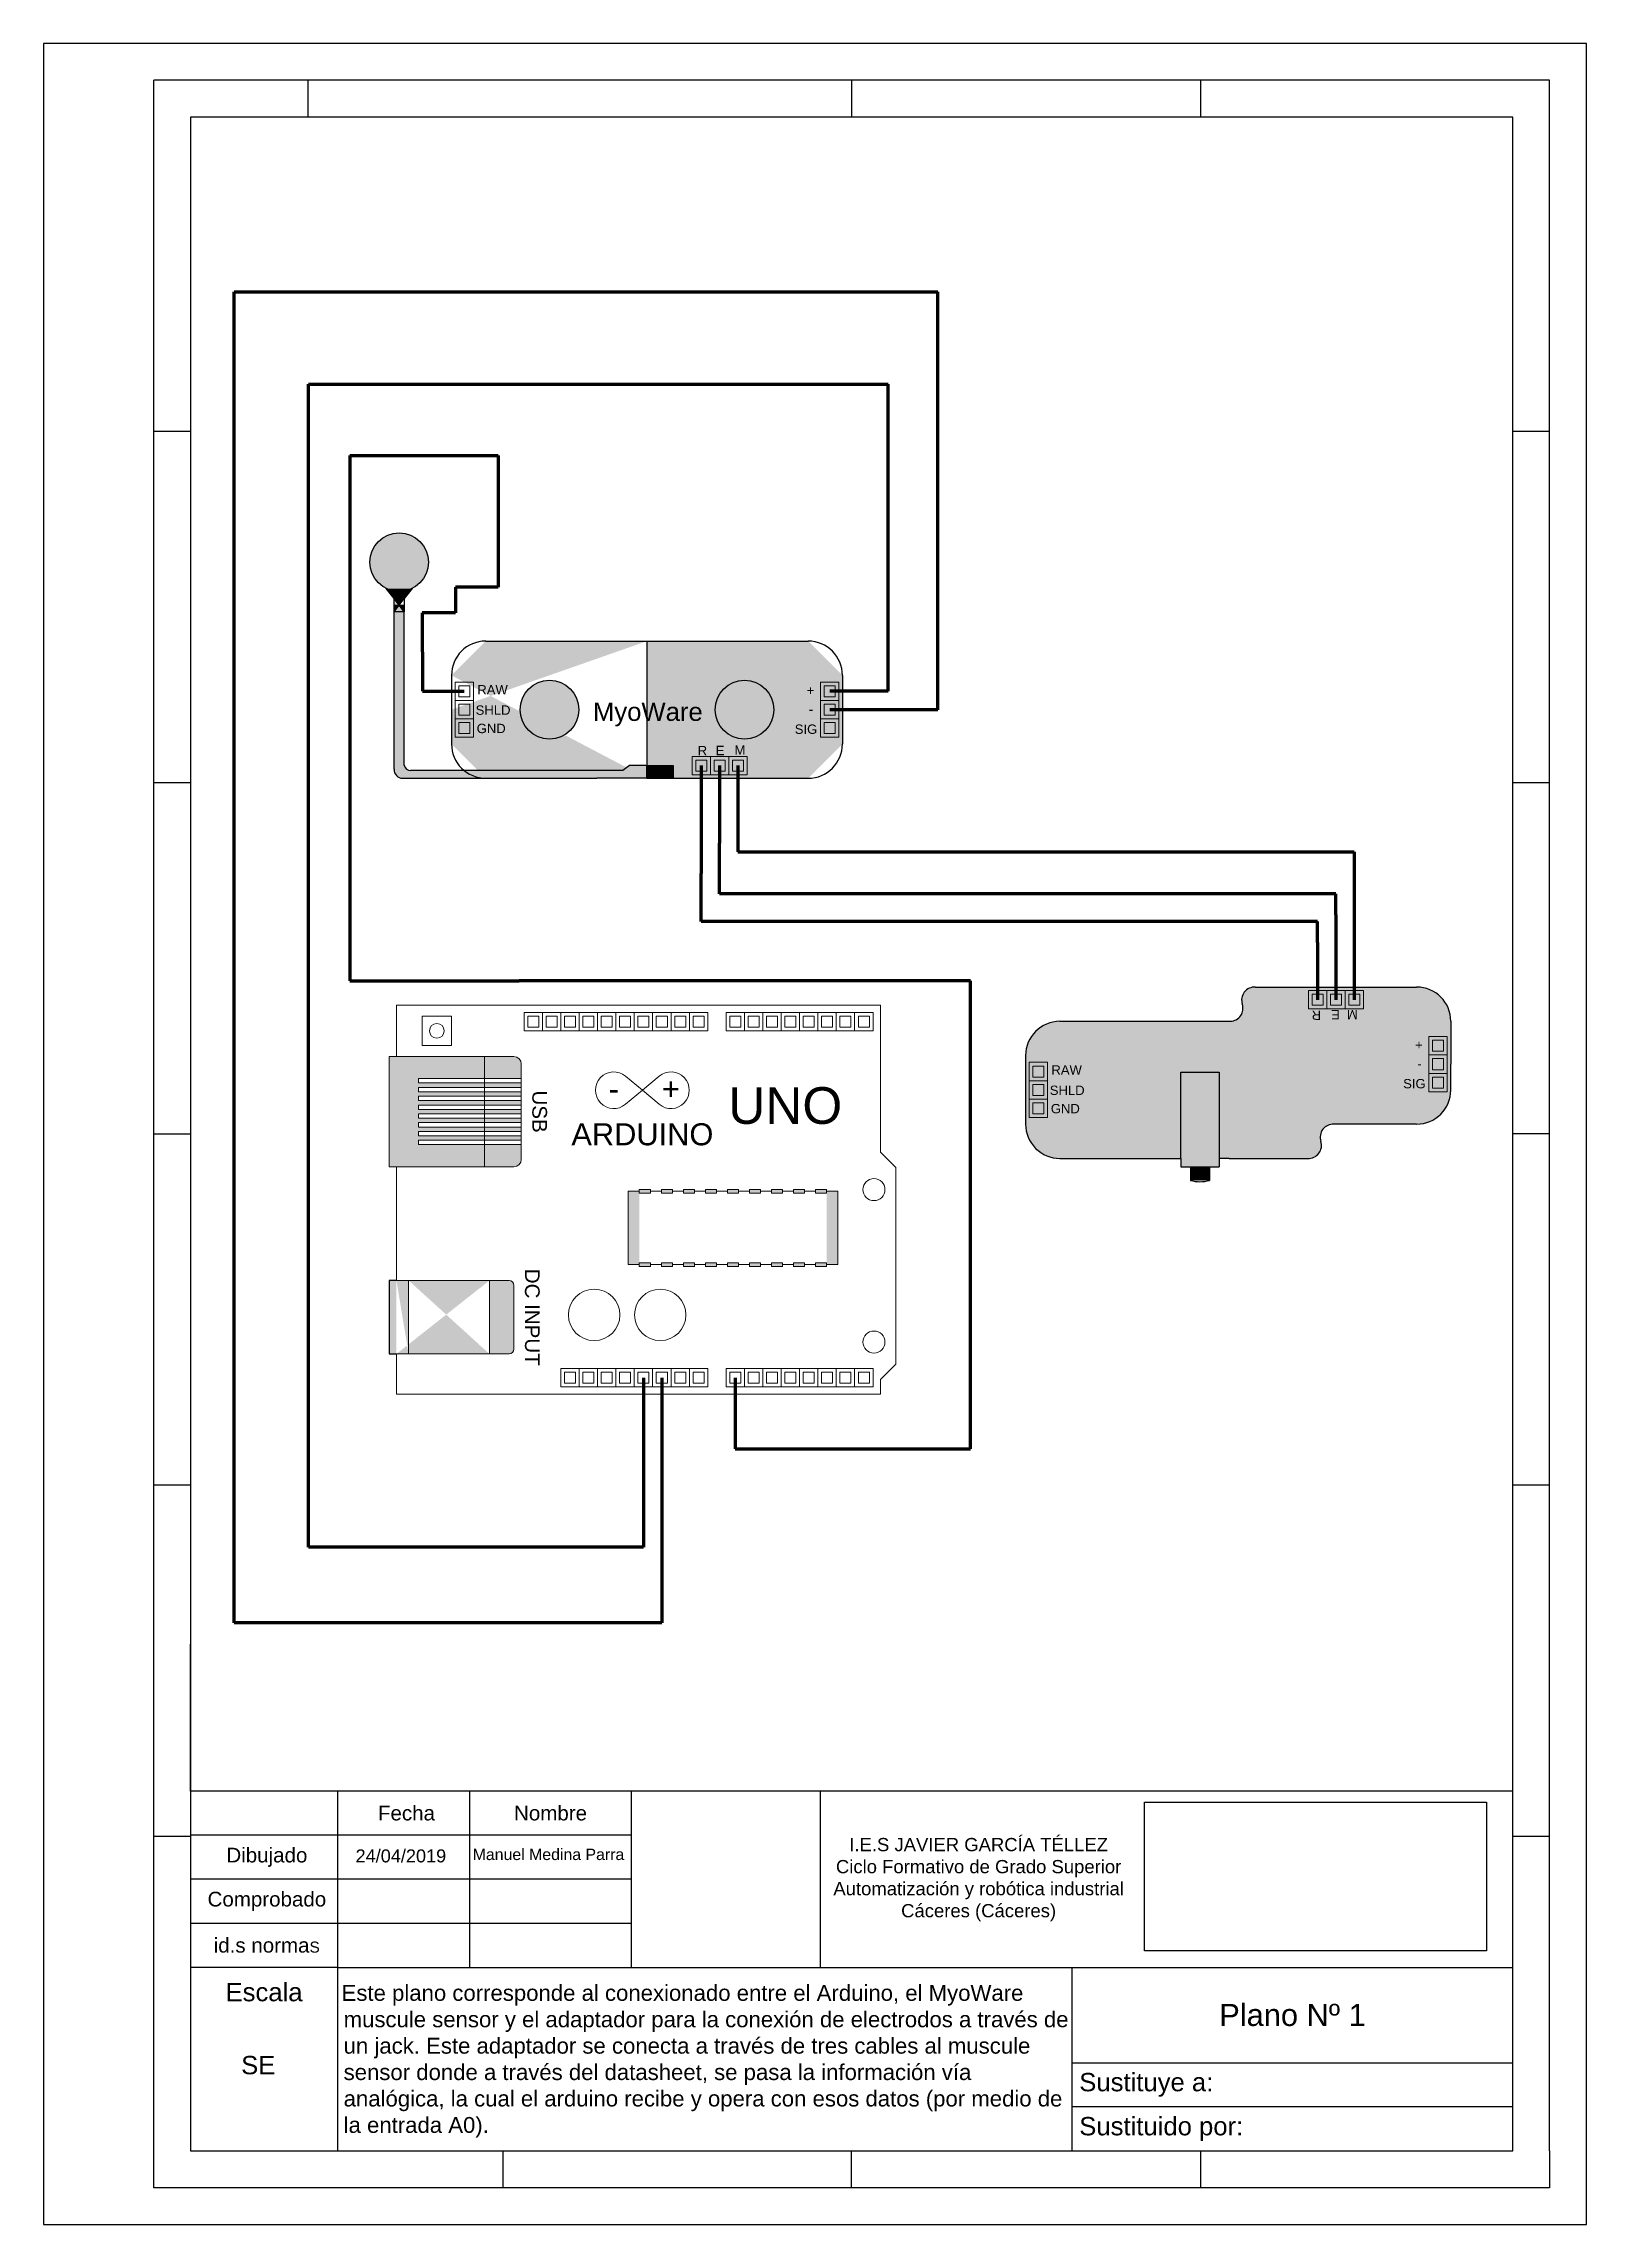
# Model space of a CAD drawing. Header units: millimetres. Extents: x 597 to 807, y 259 to 556.
import ezdxf
from ezdxf.enums import TextEntityAlignment as Align

# ---------------------------------------------------------------- set-up
doc = ezdxf.new("R2010")
doc.units = ezdxf.units.MM
doc.linetypes.add('JIS_02_4.0', pattern=[5.5, 4, -1.5])
doc.styles.get("Standard").update_dxf_attribs({"font": 'arial.ttf'})
picture_1 = doc.add_image_def('image1.jpg', size_in_pixel=(1600, 696))

msp = doc.modelspace()

# ---------------------------------------------------------------- texts
at = {"lineweight": 5}
for s, height, p in [('RAW', 1.273324303994741, (655.71736475121, 467.0686379663854)), ('+', 1.273324303994741, (700.5657645156462, 466.9838130348122)), ('SHLD', 1.273324303994741, (655.494872077019, 464.2977548546161)), ('-', 1.273324303994741, (700.8504717498436, 464.4127108182234)), ('GND', 1.273324303994741, (655.6339351079951, 461.7977548546161)), ('SIG', 1.273324303994741, (698.9284424387515, 461.6994041684608)), ('R', 1.273324303994741, (685.7206681753769, 458.7842219171194)), ('E', 1.273324303994741, (688.1730901585252, 458.7970949607785)), ('M', 1.273324303994741, (690.7275354855474, 458.8529361366614)), ('+', 1.273324303994741, (783.3821024758786, 418.707488535662)), ('RAW', 1.273324303994741, (733.8660936438187, 415.2916066665185)), ('-', 1.273324303994741, (783.666809710076, 416.1363863190732)), ('SHLD', 1.273324303994741, (733.6436009696276, 412.5207235547492)), ('SIG', 1.273324303994741, (781.744780398984, 413.4230796693105)), ('GND', 1.273324303994741, (733.7826640006037, 410.0207235547492)), ('24/04/2019', 1.764505668297218, (639.1459560376222, 308.0062238611249)), ('Manuel Medina Parra', 1.544925438293373, (655.0898931631363, 308.3231531620489))]:
    msp.add_text(s, height=height).set_placement(p)
for s, p in [('R', (770.5714426060185, 424.0221748917757)), ('E', (773.1258879330408, 424.0780160676587)), ('M', (775.578309916189, 424.0908891113177))]:
    msp.add_text(s, height=1.273324303994741, rotation=180).set_placement(p)
for s, p in [('USB', (664.2063865830482, 410.2525450194102)), ('DC INPUT', (663.2063865830482, 382.2525450194102))]:
    msp.add_text(s, height=2, rotation=270, dxfattribs=at).set_placement(p, align=Align.MIDDLE_CENTER)
for s, height, p in [('-', 3, (674.2975522631, 413.3672488391043)), ('+', 3, (682.0761713974039, 413.3672488391043)), ('UNO', 5, (697.6361127706791, 411.0814942756037)), ('ARDUINO', 3, (678.1868618302519, 407.167248839104))]:
    msp.add_text(s, height=height, dxfattribs=at).set_placement(p, align=Align.MIDDLE_CENTER)
for s, width, gutter_width, heights, insert, char_height, attachment_point in [('MyoWare', 16.41344358567585, 12.5, [0], (671.4610820877788, 465.9617776151932), 2.5, 1), (' Fecha', 18, 12.5, [0], (645.6855353638873, 314.7043999811571), 2, 5), ('Nombre', 22, 12.5, [0], (665.6855353638873, 314.7043999811571), 2, 5), (' Dibujado', 20, 12.5, [0], (626.6855353638873, 309.9983972526442), 2, 2), ('\\pxqc,t5;I.E.S JAVIER GARCÍA TÉLLEZ\\PCiclo Formativo de Grado Superior\\PAutomatización y robótica industrial\\P\\pq*;Cáceres (Cáceres)', 46.81255370381655, 12.5, [18.66368632162358], (723.957965299707, 305.6578967334444), 1.8, 5), ('\\pxqc; Comprobado', 20, 12.5, [0], (626.6855353638873, 303.9990793808842), 2, 2), ('\\pxqc;{\\H0.8x; id.s norma\\H0.75x;S}', 20.04149963320015, 12.5, [0], (626.6647855472872, 297.7207710589198), 2.5, 2), ('\\pxqc;Escala', 20, 12.5, [0], (616.6855353638873, 291.5904180378299), 2.5, 1), (' \\P {\\H1.50001x;Este plano corresponde al conexionado entre el Arduino, el MyoWare     \\P muscule sensor y el adaptador para la conexión de electrodos a través de          \\P un jack. Este adaptador se conecta a través de tres cables al muscule \\P sensor donde a través del datasheet, se pasa la información vía  \\P analógica, la cual el arduino recibe y opera con esos datos (por medio de \\P la entrada A0).}', 100, 7.191631294556373, [24.99999999999999], (636.6855353638873, 293.7043999811571), 1.438326258911275, 1), ('Plano Nº 1', 59.99999999999932, 12.5, [0], (766.6855353638864, 287.2043999811571), 3, 5), ('SE', 20.00000000000023, 12.5, [0], (623.5713913321149, 281.6496385497628), 2.5, 1), ('\\pxql; Sustituye a:', 59.99999999999932, 12.5, [0], (766.6855353638864, 277.7043999811571), 2.5, 5), ('\\pxql; Sustituido por:', 59.99999999999932, 12.5, [0], (766.6855353638864, 271.7043999811571), 2.5, 5)]:
    msp.add_mtext_dynamic_manual_height_columns(s, width=width, gutter_width=gutter_width, heights=heights, dxfattribs=dict(insert=insert, char_height=char_height, attachment_point=attachment_point))

# ---------------------------------------------------------------- blocks, each defined once
blk = doc.blocks.new('PSERIE')
at = {"color": 0, "lineweight": 5}
blk.add_line((13, 0), (13, 15), dxfattribs=at)
blk.add_lwpolyline([(0, 0), (17, 0, 0.414213562373095), (18, 1), (18, 14, 0.414213562373095), (17, 15), (0, 15)], format="xyb", close=True, dxfattribs=at)
for points in [[(18, 12), (4, 12), (4.000000000000014, 11.39999999999998), (18, 11.39999999999998)], [(18, 10.19999999999993), (4.000000000000044, 10.19999999999993), (4.000000000000227, 10.79999999999995), (18, 10.79999999999996)], [(18, 8.999999999999886), (4.000000000000075, 8.999999999999886), (4.000000000000227, 9.599999999999909), (18, 9.599999999999909)], [(18, 7.799999999999843), (4.000000000000106, 7.799999999999841), (4.000000000000227, 8.399999999999864), (18, 8.399999999999865)], [(18, 6.599999999999795), (4.000000000000137, 6.599999999999739), (4.000000000000227, 7.199999999999761), (18, 7.199999999999818)], [(18, 5.399999999999752), (4.000000000000167, 5.399999999999751), (4.000000000000227, 5.999999999999773), (18, 5.999999999999774)], [(18, 4.199999999999704), (4.000000000000197, 4.199999999999704), (4.000000000000227, 4.799999999999784), (18, 4.799999999999727)], [(18, 3.000000000000002), (4.000000000000227, 2.999999999999943), (4.000000000000227, 3.599999999999682), (18, 3.599999999999683)]]:
    blk.add_lwpolyline(points, dxfattribs=at)
blk = doc.blocks.new('I2C')
at = {"lineweight": 5}
for points in [[(-1.25, 0), (1.25, 0), (1.25, 2.5), (-1.25, 2.5)], [(-0.75, 0.5), (0.75, 0.5), (0.75, 2), (-0.75, 2)]]:
    blk.add_lwpolyline(points, close=True, dxfattribs=at)
blk = doc.blocks.new('CHIP')
at = {"lineweight": 5}
for points in [[(1.5, -5), (0, -5), (0, 5), (1.5, 5)], [(3, 5), (4.5, 5)], [(6, 5), (7.5, 5)], [(9, 5), (10.5, 5)], [(12, 5), (13.5, 5)], [(15, 5), (16.5, 5)], [(18, 5), (19.5, 5)], [(21, 5), (22.5, 5)], [(24, 5), (25.5, 5)], [(27, 5), (28.5, 5), (28.5, -5), (27, -5)], [(4.5, -5), (3, -5)], [(7.5, -5), (6, -5)], [(10.5, -5), (9, -5)], [(13.5, -5), (12, -5)], [(16.5, -5), (15, -5)], [(19.5, -5), (18, -5)], [(22.5, -5), (21, -5)], [(25.5, -5), (24, -5)]]:
    blk.add_lwpolyline(points, dxfattribs=at)
for points in [[(1.5, 4.75), (1.5, 5.25), (3, 5.25), (3, 4.75)], [(4.5, 4.75), (4.5, 5.25), (6, 5.25), (6, 4.75)], [(7.5, 4.75), (7.5, 5.25), (9, 5.25), (9, 4.75)], [(10.5, 4.75), (10.5, 5.25), (12, 5.25), (12, 4.75)], [(13.5, 4.75), (13.5, 5.25), (15, 5.25), (15, 4.75)], [(16.5, 4.75), (16.5, 5.25), (18, 5.25), (18, 4.75)], [(19.5, 4.75), (19.5, 5.25), (21, 5.25), (21, 4.75)], [(22.5, 4.75), (22.5, 5.25), (24, 5.25), (24, 4.75)], [(25.5, 4.75), (25.5, 5.25), (27, 5.25), (27, 4.75)], [(1.5, -4.75), (1.5, -5.25), (3, -5.25), (3, -4.75)], [(4.5, -4.75), (4.5, -5.25), (6, -5.25), (6, -4.75)], [(7.5, -4.75), (7.5, -5.25), (9, -5.25), (9, -4.75)], [(10.5, -4.75), (10.5, -5.25), (12, -5.25), (12, -4.75)], [(13.5, -4.75), (13.5, -5.25), (15, -5.25), (15, -4.75)], [(16.5, -4.75), (16.5, -5.25), (18, -5.25), (18, -4.75)], [(19.5, -4.75), (19.5, -5.25), (21, -5.25), (21, -4.75)], [(22.5, -4.75), (22.5, -5.25), (24, -5.25), (24, -4.75)], [(25.5, -4.75), (25.5, -5.25), (27, -5.25), (27, -4.75)]]:
    blk.add_lwpolyline(points, close=True, dxfattribs=at)

# ---------------------------------------------------------------- hatches: boundary and pattern name
at = {"true_color": 0x000000}
h = msp.add_hatch(color=18, dxfattribs=at)
h.dxf.hatch_style = 1
edge = h.paths.add_edge_path()
edge.add_arc((645.0833758275276, 485.0801451985532), 4.000000000000034, 0, 360)
h.paths.add_polyline_path([(644.3898592539003, 478.3341958834131), (645.7768924011543, 478.3341958834131), (644.3898592539003, 480.1192632093295)], flags=0)
edge = h.paths.add_edge_path(flags=17)
edge.add_line((644.3898592539003, 478.3341958834131), (644.3898592539003, 480.1192632093295))
edge.add_line((644.3898592539003, 480.1192632093295), (645.7768924011543, 480.1192632093295))
edge.add_line((644.3898592539003, 478.3341958834131), (645.7768924011543, 480.1192632093295))
edge = h.paths.add_edge_path(flags=17)
edge.add_line((643.3279374877393, 481.4859225795157), (646.8388141673158, 481.4859225795157))
edge.add_line((646.8388141673158, 481.4859225795157), (645.7768924011543, 480.1192632093295))
edge.add_line((644.3898592539003, 480.1192632093295), (645.7768924011543, 480.1192632093295))
edge.add_line((644.3898592539003, 480.1192632093295), (643.3279374877393, 481.4859225795157))
edge = h.paths.add_edge_path()
edge.add_line((643.3279374877393, 481.4859225795157), (646.8388141673158, 481.4859225795157))
edge.add_line((644.3898592539003, 480.1192632093295), (643.3279374877393, 481.4859225795157))
edge.add_line((645.7768924011543, 478.3341958834131), (644.3898592539003, 480.1192632093295))
edge.add_line((645.7768924011543, 480.1192632093295), (645.7768924011543, 478.3341958834131))
edge.add_line((646.8388141673158, 481.4859225795157), (645.7768924011543, 480.1192632093295))
h.paths.add_polyline_path([(644.3898592539003, 478.3341958834131), (645.7768924011543, 480.1192632093295), (645.7768924011543, 478.3341958834131)], flags=16)
edge = h.paths.add_edge_path(flags=0)
edge.add_line((644.3898592539003, 479.2267295463713), (645.7768924011543, 479.2267295463713))
h = msp.add_hatch(color=18, dxfattribs=at)
h.dxf.hatch_style = 1
h.paths.add_polyline_path([(644.3898592539003, 480.1192632093295), (643.3279374877393, 481.4859225795157), (646.8388141673158, 481.4859225795157), (645.7768924011543, 480.1192632093295)])
h = msp.add_hatch(color=18, dxfattribs=at)
h.dxf.hatch_style = 1
edge = h.paths.add_edge_path()
edge.add_line((645.7768924011543, 478.3341958834131), (644.3898592539003, 478.3341958834131))
edge.add_line((644.3898592539003, 478.3341958834131), (644.3898592539008, 460.7154588138725))
edge.add_line((644.3898592539008, 460.7154588138725), (644.3898592539008, 456.8694077090182))
edge.add_arc((645.5274499986508, 456.7966397841035), 1.139915730849025, 176.3399646439208, 271.3670361044198)
edge.add_line((645.5546449880421, 455.6570484950929), (671.9818531091146, 455.6570484950929))
edge.add_line((671.9818531091146, 455.6570484950929), (675.5236683300536, 455.657048495093))
edge.add_line((675.5236683300536, 455.657048495093), (678.8130765762776, 455.6570484950931))
edge.add_line((678.813076576278, 455.6570484950931), (678.8130765762776, 457.4003812236802))
edge.add_line((678.8130765762776, 457.4003812236802), (676.4499785431253, 457.4003812236802))
edge.add_line((676.4499785431253, 457.4003812236802), (675.5236683300536, 456.6928382587972))
edge.add_line((675.5236683300536, 456.6928382587972), (671.981853109115, 456.6928382587972))
edge.add_line((671.981853109115, 456.6928382587972), (646.6363689705904, 456.6928382587972))
edge.add_arc((646.6076076802083, 457.531087225736), 0.8387422383537205, 187.9331537480286, 271.9651134770403, ccw=False)
edge.add_line((645.7768924011543, 457.4153259733876), (645.7768924011543, 461.2613770782419))
edge.add_line((645.7768924011543, 461.2613770782419), (645.7768924011543, 478.3341958834131))
h = msp.add_hatch(color=18, dxfattribs=at)
h.dxf.hatch_style = 1
h.paths.add_polyline_path([(644.3898592539003, 480.1192632093295), (645.7768924011543, 480.1192632093295), (644.3898592539003, 478.3341958834131)], flags=17)
edge = h.paths.add_edge_path(flags=17)
edge.add_line((645.7768924011543, 478.3341958834131), (644.3898592539003, 480.1192632093295))
edge.add_line((644.3898592539003, 479.2267295463713), (645.7768924011543, 479.2267295463713))
at = {"true_color": 0xcd2027}
h = msp.add_hatch(color=242, dxfattribs=at)
h.dxf.hatch_style = 1
edge = h.paths.add_edge_path()
edge.add_line((678.813076576278, 455.6570484950931), (696.0857590212436, 455.6570484950931))
edge.add_line((696.0857590212436, 455.6570484950931), (700.7533680888678, 455.6570484950931))
edge.add_arc((700.753368088866, 460.3246575627169), 4.667609067623744, 270.000000000013, 359.9999999999968)
edge.add_line((705.4209771564902, 460.3246575627164), (705.4209771564902, 464.9922666303406))
edge.add_line((705.4209771564902, 464.9922666303406), (705.4209771564902, 469.6598756979646))
edge.add_arc((700.7533680888664, 469.6598756979646), 4.667609067623403, 359.9999999999968, 449.999999999987)
edge.add_line((700.7533680888678, 474.3274847655881), (696.0857590212436, 474.3274847655881))
edge.add_line((696.0857590212427, 474.3274847655881), (661.5403941313125, 474.3274847655881))
edge.add_line((661.540394131313, 474.3274847655872), (656.8727850636888, 474.3274847655872))
edge.add_arc((656.8727850636888, 469.6598756979635), 4.667609067623744, 90, 179.9999999999902)
edge.add_line((652.205175996065, 469.6598756979641), (652.205175996065, 464.9922666303402))
edge.add_line((652.205175996065, 464.9922666303402), (652.205175996065, 460.324657562716))
edge.add_arc((656.8727850636883, 460.324657562716), 4.667609067622948, 179.9999999999968, 270.000000000013)
edge.add_line((656.8727850636883, 455.6570484950931), (671.9818531091146, 455.6570484950929))
edge.add_line((671.9818531091146, 455.6570484950929), (675.5236683300536, 455.657048495093))
edge.add_line((675.5236683300536, 455.657048495093), (678.8130765762776, 455.6570484950931))
edge = h.paths.add_edge_path(flags=16)
edge.add_arc((656.8727850636888, 469.6598756979635), 4.667609067623744, 90, 179.9999999999902)
edge = h.paths.add_edge_path(flags=17)
edge.add_arc((656.8727850636883, 460.324657562716), 4.667609067622948, 179.9999999999968, 270.000000000013)
edge = h.paths.add_edge_path(flags=17)
edge.add_arc((700.753368088866, 460.3246575627169), 4.667609067623744, 270.000000000013, 359.9999999999968)
edge = h.paths.add_edge_path(flags=17)
edge.add_line((696.0857590212436, 455.6570484950931), (700.7533680888678, 455.6570484950931))
edge = h.paths.add_edge_path(flags=17)
edge.add_line((678.813076576278, 455.6570484950931), (696.0857590212436, 455.6570484950931))
edge = h.paths.add_edge_path(flags=17)
edge.add_line((656.8727850636883, 455.6570484950931), (671.9818531091146, 455.6570484950929))
edge = h.paths.add_edge_path(flags=17)
edge.add_line((675.5236683300536, 455.657048495093), (671.9818531091146, 455.6570484950929))
edge = h.paths.add_edge_path(flags=17)
edge.add_line((678.8130765762776, 455.6570484950931), (675.5236683300536, 455.657048495093))
edge = h.paths.add_edge_path(flags=17)
edge.add_line((705.4209771564902, 464.9922666303406), (705.4209771564902, 460.3246575627164))
edge = h.paths.add_edge_path(flags=16)
edge.add_line((656.8727850636888, 474.3274847655872), (661.540394131313, 474.3274847655872))
edge = h.paths.add_edge_path(flags=16)
edge.add_line((661.5403941313125, 474.3274847655881), (696.0857590212427, 474.3274847655881))
edge = h.paths.add_edge_path(flags=16)
edge.add_line((696.0857590212436, 474.3274847655881), (700.7533680888678, 474.3274847655881))
edge = h.paths.add_edge_path(flags=17)
edge.add_arc((700.7533680888664, 469.6598756979646), 4.667609067623403, 359.9999999999968, 449.999999999987)
edge = h.paths.add_edge_path(flags=17)
edge.add_line((705.4209771564902, 469.6598756979646), (705.4209771564902, 464.9922666303406))
edge = h.paths.add_edge_path(flags=16)
edge.add_line((652.205175996065, 464.9922666303402), (652.205175996065, 460.324657562716))
edge = h.paths.add_edge_path(flags=0)
edge.add_line((652.205175996065, 469.6598756979641), (652.205175996065, 464.9922666303402))
h.paths.add_polyline_path([(652.205175996065, 469.6598756979641), (652.205175996065, 464.9922666303402)], flags=16)
edge = h.paths.add_edge_path(flags=17)
edge.add_line((652.205175996065, 469.6598756979641), (652.205175996065, 464.9922666303402))
edge.add_line((652.205175996065, 469.6598756979641), (652.205175996065, 464.9922666303402))
edge.add_line((652.205175996065, 469.6598756979641), (652.205175996065, 464.9922666303402))
edge.add_line((678.8130765762776, 474.3274847655881), (678.8130765762776, 455.6570484950931))
h = msp.add_hatch(color=8)
h.dxf.hatch_style = 1
edge = h.paths.add_edge_path()
edge.add_arc((665.540394131313, 464.9922666303406), 4, 0, 360)
edge = h.paths.add_edge_path()
edge.add_arc((692.0857590212431, 464.9922666303406), 4, 0, 360)
at = {"true_color": 0xffffff}
h = msp.add_hatch(color=7, dxfattribs=at)
h.dxf.hatch_style = 1
h.paths.add_polyline_path([(678.8130765762776, 457.4003812236802), (682.3892616739831, 457.4003812236802), (682.3892616739831, 455.6570484950932), (678.813076576278, 455.6570484950931)])
at = {"true_color": 0xcd2027}
h = msp.add_hatch(dxfattribs=at)
h.set_pattern_fill('AR-CONC', color=242)
h.set_pattern_definition([(49.99999999999999, (0, 0), (182.184668996004, -15.93908553890309), [19.05, -209.55]), (355, (0, 0), (-35.24342142496934, 191.0568452390351), [15.24, -167.64058417]), (100.4514447, (15.182007, -1.3282535), (146.9412470903533, 175.1177519121951), [16.1900088, -178.0902446]), (46.18420000000001, (0, 50.8), (271.0790408921299, -42.04232793272715), [28.575, -314.325]), (96.63555760999996, (22.5899, 47.2965), (237.404134051503, 247.4261245977215), [24.28502314, -267.13560816]), (351.1841511700001, (0, 50.8), (237.404134064977, 247.4261245855326), [22.85996707, -251.45973192]), (21, (25.4, 38.1), (151.6143912691325, -102.2651981870876), [19.05, -209.55]), (326.0000000000001, (25.4, 38.1), (61.80202834764707, 184.1879661223193), [15.24, -167.64]), (71.45144499999999, (38.0345326, 29.5779001), (213.4164192787161, 81.92276888590524), [16.1900088, -178.0899376]), (37.50000000000001, (0, 0), (3.088603250591817, 84.55503887315311), [0, -165.608, 0, -170.18, 0, -168.275]), (7.499999999999999, (0, 0), (66.81966251030575, 100.1805748181195), [0, -97.02799999999999, 0, -161.798, 0, -64.135]), (327.5, (-56.642, 0), (135.5905951668714, -5.728743992673444), [0, -63.5, 0, -198.12, 0, -262.89]), (317.5, (-82.042, 0), (148.129181386018, 25.42649103333303), [0, -82.55, 0, -131.572, 0, -186.69])])
h.paths.add_polyline_path([(756.6998511729316, 407.3193954156145), (756.6998511729316, 403.8800171952304), (756.6998511729316, 402.7551433439293), (751.4774757196928, 402.7551433439293), (751.4774757196928, 403.880017195229), (751.4774757196928, 415.6095679949909), (756.6998511729316, 415.6095679949909)], flags=16)
edge = h.paths.add_edge_path()
edge.add_line((756.6998511729316, 403.8800171952304), (756.6998511729316, 402.7551433439291))
edge.add_line((756.6998511729316, 402.7551433439293), (751.4774757196928, 402.7551433439293))
edge.add_line((751.4774757196928, 402.7551433439293), (751.4774757196928, 403.880017195229))
edge.add_line((751.4774757196928, 403.880017195229), (735.0215139562974, 403.8800171952258))
edge.add_arc((735.0215139562965, 408.5476262628488), 4.667609067622948, 179.9999999999967, 270.000000000013, ccw=False)
edge.add_line((730.3539048886737, 408.5476262628491), (730.3539048886737, 413.2152353304733))
edge.add_line((730.3539048886737, 413.2152353304733), (730.3539048886737, 417.8828443980972))
edge.add_arc((735.0215139562974, 417.8828443980972), 4.667609067622948, 90, 180, ccw=False)
edge.add_line((735.0215139562974, 422.5504534657201), (758.253522572872, 422.5504534657201))
edge.add_arc((758.1636118803544, 424.326035179372), 1.777856674336875, 272.8988285257444, 378.2996346467715)
edge.add_arc((761.5395038439915, 425.4424808196925), 1.777856674336363, 87.10117147421641, 198.2996346468032, ccw=False)
edge.add_line((761.62941453651, 427.218062533344), (783.5697060491002, 427.218062533344))
edge.add_arc((783.5697060490988, 422.5504534657205), 4.667609067623403, -3.183231456205249e-12, 89.99999999998698, ccw=False)
edge.add_line((788.2373151167221, 422.5504534657203), (788.2373151167226, 421.3835511988146))
edge.add_line((788.2373151167226, 421.3835511988146), (788.2373151167226, 416.7159421311904))
edge.add_line((788.2373151167226, 416.7159421311904), (788.237315116724, 413.2152353304787))
edge.add_arc((783.5697060491007, 413.2152353304799), 4.667609067623403, 270, 359.999999999987, ccw=False)
edge.add_line((783.5697060491007, 408.5476262628563), (772.3221843651204, 408.5476262628563))
edge.add_arc((772.2322736726014, 406.7720445492049), 1.777856674336363, 87.10117147421644, 198.2996346468032)
edge.add_arc((768.8563817089657, 405.6555989088839), 1.777856674336363, -92.89882852579672, 18.299634646803213, ccw=False)
edge.add_line((768.7664710164463, 403.8800171952325), (758.0737011878364, 403.8800171952304))
edge.add_line((758.0737011878364, 403.8800171952304), (756.6998511729316, 403.8800171952304))
edge = h.paths.add_edge_path(flags=16)
edge.add_line((756.6998511729316, 407.3193954156145), (756.6998511729316, 403.8800171952304))
edge.add_line((756.6998511729316, 403.8800171952304), (758.0737011878364, 403.8800171952304))
edge.add_line((758.0737011878364, 403.8800171952304), (768.7664710164463, 403.8800171952325))
edge.add_arc((768.8563817089657, 405.6555989088839), 1.777856674336363, 267.1011714742033, 378.2996346468032)
edge.add_arc((772.2322736726014, 406.7720445492049), 1.777856674336363, 87.10117147421641, 198.2996346468032, ccw=False)
edge.add_line((772.3221843651204, 408.5476262628563), (783.5697060491007, 408.5476262628563))
edge.add_arc((783.5697060491007, 413.2152353304799), 4.667609067623403, 270, 359.999999999987)
edge.add_line((788.237315116724, 413.2152353304787), (788.2373151167226, 416.7159421311904))
edge.add_line((788.2373151167226, 416.7159421311904), (788.2373151167226, 421.3835511988146))
edge.add_line((788.2373151167226, 421.3835511988146), (788.2373151167221, 422.5504534657203))
edge.add_arc((783.5697060490988, 422.5504534657205), 4.667609067623403, 359.9999999999968, 449.999999999987)
edge.add_line((783.5697060491002, 427.218062533344), (761.62941453651, 427.218062533344))
edge.add_arc((761.5395038439915, 425.4424808196925), 1.777856674336363, 87.10117147421644, 198.2996346468032)
edge.add_arc((758.1636118803544, 424.326035179372), 1.777856674336875, -87.10117147425558, 18.299634646771494, ccw=False)
edge.add_line((758.253522572872, 422.5504534657201), (735.0215139562974, 422.5504534657201))
edge.add_arc((735.0215139562974, 417.8828443980972), 4.667609067622948, 90, 180)
edge.add_line((730.3539048886737, 417.8828443980972), (730.3539048886737, 413.2152353304733))
edge.add_line((730.3539048886737, 413.2152353304733), (730.3539048886737, 408.5476262628491))
edge.add_arc((735.0215139562965, 408.5476262628488), 4.667609067622948, 179.9999999999968, 270.000000000013)
edge.add_line((735.0215139562974, 403.8800171952258), (751.4774757196928, 403.880017195229))
edge.add_line((751.4774757196928, 403.880017195229), (751.4774757196928, 415.6095679949909))
edge.add_line((751.4774757196928, 415.6095679949909), (756.6998511729316, 415.6095679949909))
edge.add_line((756.6998511729316, 415.6095679949909), (756.6998511729316, 407.3193954156145))
h = msp.add_hatch(color=242, dxfattribs=at)
h.dxf.hatch_style = 1
edge = h.paths.add_edge_path()
edge.add_line((735.0215139562974, 422.5504534657201), (758.253522572872, 422.5504534657201))
edge.add_arc((758.1636118803544, 424.326035179372), 1.777856674336875, 272.8988285257444, 378.2996346467715)
edge.add_arc((761.5395038439915, 425.4424808196925), 1.777856674336363, 87.10117147421641, 198.2996346468032, ccw=False)
edge.add_line((761.62941453651, 427.218062533344), (783.5697060491002, 427.218062533344))
edge.add_arc((783.5697060490988, 422.5504534657205), 4.667609067623403, -3.183231456205249e-12, 89.99999999998698, ccw=False)
edge.add_line((788.2373151167221, 422.5504534657203), (788.2373151167226, 421.3835511988146))
edge.add_line((788.2373151167226, 421.3835511988146), (788.2373151167226, 416.7159421311904))
edge.add_line((788.2373151167226, 416.7159421311904), (788.237315116724, 413.2152353304787))
edge.add_arc((783.5697060491007, 413.2152353304799), 4.667609067623403, 270, 359.999999999987, ccw=False)
edge.add_line((783.5697060491007, 408.5476262628563), (772.3221843651204, 408.5476262628563))
edge.add_arc((772.2322736726014, 406.7720445492049), 1.777856674336363, 87.10117147421644, 198.2996346468032)
edge.add_arc((768.8563817089657, 405.6555989088839), 1.777856674336363, -92.89882852579672, 18.299634646803213, ccw=False)
edge.add_line((768.7664710164463, 403.8800171952325), (758.0737011878364, 403.8800171952304))
edge.add_line((758.0737011878364, 403.8800171952304), (756.6998511729316, 403.8800171952304))
edge.add_line((756.6998511729316, 403.8800171952304), (756.6998511729316, 407.3193954156145))
edge.add_line((756.6998511729316, 407.3193954156145), (756.6998511729316, 415.6095679949909))
edge.add_line((756.6998511729316, 415.6095679949909), (751.4774757196928, 415.6095679949909))
edge.add_line((751.4774757196928, 415.6095679949909), (751.4774757196928, 403.880017195229))
edge.add_line((751.4774757196928, 403.880017195229), (735.0215139562974, 403.8800171952258))
edge.add_arc((735.0215139562965, 408.5476262628488), 4.667609067622948, 179.9999999999967, 270.000000000013, ccw=False)
edge.add_line((730.3539048886737, 408.5476262628491), (730.3539048886737, 413.2152353304733))
edge.add_line((730.3539048886737, 413.2152353304733), (730.3539048886737, 417.8828443980972))
edge.add_arc((735.0215139562974, 417.8828443980972), 4.667609067622948, 90, 180, ccw=False)
at = {"true_color": 0x939598}
h = msp.add_hatch(color=252, dxfattribs=at)
h.dxf.hatch_style = 1
edge = h.paths.add_edge_path(flags=17)
edge.add_line((656.7063865830482, 402.7525450194102), (656.7063865830482, 417.7525450194102))
edge = h.paths.add_edge_path()
edge.add_line((643.7063865830482, 402.7525450194102), (660.7063865830482, 402.7525450194102))
edge.add_arc((660.7063865830482, 403.7525450194102), 1, 270, 360)
edge.add_line((661.7063865830482, 403.7525450194102), (661.7063865830482, 416.7525450194102))
edge.add_arc((660.7063865830482, 416.7525450194102), 1, 0, 90)
edge.add_line((660.7063865830482, 417.7525450194102), (643.7063865830482, 417.7525450194102))
edge.add_line((643.7063865830482, 417.7525450194102), (643.7063865830482, 402.7525450194102))
edge = h.paths.add_edge_path(flags=17)
edge.add_line((661.7063865830482, 414.7525450194102), (647.7063865830482, 414.7525450194102))
edge.add_line((647.7063865830482, 414.7525450194102), (647.7063865830482, 414.1525450194102))
edge.add_line((647.7063865830482, 414.1525450194102), (661.7063865830482, 414.1525450194102))
edge = h.paths.add_edge_path(flags=17)
edge.add_line((661.7063865830482, 412.9525450194101), (647.7063865830482, 412.9525450194101))
edge.add_line((647.7063865830482, 412.9525450194101), (647.7063865830485, 413.5525450194102))
edge.add_line((647.7063865830485, 413.5525450194102), (661.7063865830482, 413.5525450194102))
edge = h.paths.add_edge_path(flags=17)
edge.add_line((661.7063865830482, 411.7525450194101), (647.7063865830484, 411.7525450194101))
edge.add_line((647.7063865830484, 411.7525450194101), (647.7063865830485, 412.3525450194101))
edge.add_line((647.7063865830485, 412.3525450194101), (661.7063865830482, 412.3525450194101))
edge = h.paths.add_edge_path(flags=17)
edge.add_line((661.7063865830482, 410.55254501941), (647.7063865830484, 410.55254501941))
edge.add_line((647.7063865830484, 410.55254501941), (647.7063865830485, 411.1525450194101))
edge.add_line((647.7063865830485, 411.1525450194101), (661.7063865830482, 411.1525450194101))
edge = h.paths.add_edge_path(flags=17)
edge.add_line((661.7063865830482, 409.35254501941), (647.7063865830484, 409.3525450194099))
edge.add_line((647.7063865830484, 409.3525450194099), (647.7063865830485, 409.95254501941))
edge.add_line((647.7063865830485, 409.95254501941), (661.7063865830482, 409.95254501941))
edge = h.paths.add_edge_path(flags=17)
edge.add_line((661.7063865830482, 408.15254501941), (647.7063865830484, 408.15254501941))
edge.add_line((647.7063865830484, 408.15254501941), (647.7063865830485, 408.75254501941))
edge.add_line((647.7063865830485, 408.75254501941), (661.7063865830482, 408.75254501941))
edge = h.paths.add_edge_path(flags=17)
edge.add_line((661.7063865830482, 406.9525450194099), (647.7063865830485, 406.9525450194099))
edge.add_line((647.7063865830485, 406.9525450194099), (647.7063865830485, 407.55254501941))
edge.add_line((647.7063865830485, 407.55254501941), (661.7063865830482, 407.5525450194099))
edge = h.paths.add_edge_path(flags=17)
edge.add_line((661.7063865830482, 405.7525450194102), (647.7063865830485, 405.7525450194101))
edge.add_line((647.7063865830485, 405.7525450194101), (647.7063865830485, 406.3525450194099))
edge.add_line((647.7063865830485, 406.3525450194099), (661.7063865830482, 406.3525450194099))
at = {"true_color": 0x000000}
h = msp.add_hatch(color=18, dxfattribs=at)
h.dxf.hatch_style = 1
edge = h.paths.add_edge_path()
edge.add_line((756.6998511729316, 407.3193954156145), (756.6998511729316, 403.8800171952304))
edge.add_line((754.0886634463122, 402.7551433439291), (756.6998511729316, 402.7551433439291))
edge.add_line((754.0886634463122, 402.7551433439291), (751.4774757196928, 402.7551433439291))
edge.add_line((751.4774757196928, 403.880017195229), (751.4774757196928, 415.6095679949908))
edge.add_line((751.4774757196928, 415.6095679949909), (756.6998511729316, 415.6095679949909))
edge.add_line((756.6998511729316, 415.6095679949909), (756.6998511729316, 407.3193954156146))
edge = h.paths.add_edge_path()
edge.add_arc((754.0886634463118, 390.713838482581), 10.26173860820918, 82.69048642233452, 97.30951357766017)
edge.add_arc((754.0886634463122, 405.3479677747742), 4.643122905213068, 253.6688349711218, 286.3311650288782)
edge = h.paths.add_edge_path()
edge.add_line((755.3942573096219, 402.7551433439291), (755.3942573096219, 400.8921833346333))
edge.add_line((752.7830695830025, 402.7551433439291), (752.7830695830025, 400.8921833346334))
h = msp.add_hatch(color=18, dxfattribs=at)
h.dxf.hatch_style = 1
h.paths.add_polyline_path([(751.4774757196928, 415.6095679949909), (756.6998511729316, 415.6095679949909), (756.6998511729316, 407.3193954156145), (756.6998511729316, 403.8800171952304), (756.6998511729316, 402.7551433439293), (751.4774757196928, 402.7551433439293), (751.4774757196928, 403.880017195229)])
h = msp.add_hatch(color=18, dxfattribs=at)
h.dxf.hatch_style = 1
edge = h.paths.add_edge_path()
edge.add_line((752.7830695830025, 402.7551433439291), (755.3942573096219, 402.7551433439291))
edge.add_line((755.3942573096219, 402.7551433439291), (755.3942573096219, 400.8921833346333))
edge.add_arc((754.0886634463118, 390.713838482581), 10.26173860820918, 82.69048642233452, 97.30951357766017)
edge.add_line((752.7830695830025, 400.8921833346334), (752.7830695830025, 402.7551433439291))
h = msp.add_hatch(color=18, dxfattribs=at)
h.dxf.hatch_style = 1
edge = h.paths.add_edge_path()
edge.add_line((701.7723513893693, 389.4104435317972), (700.2723513893693, 389.4104435317972))
edge = h.paths.add_edge_path()
edge.add_line((698.7723513893693, 389.4104435317972), (697.2723513893693, 389.4104435317972))
edge = h.paths.add_edge_path()
edge.add_line((695.7723513893693, 389.4104435317972), (694.2723513893693, 389.4104435317972))
edge = h.paths.add_edge_path()
edge.add_line((692.7723513893693, 389.4104435317972), (691.2723513893693, 389.4104435317972))
edge = h.paths.add_edge_path()
edge.add_line((689.7723513893693, 389.4104435317972), (688.2723513893693, 389.4104435317972))
edge = h.paths.add_edge_path()
edge.add_line((686.7723513893693, 389.4104435317972), (685.2723513893693, 389.4104435317972))
edge = h.paths.add_edge_path()
edge.add_line((683.7723513893693, 389.4104435317972), (682.2723513893693, 389.4104435317972))
edge = h.paths.add_edge_path()
edge.add_line((680.7723513893693, 389.4104435317972), (679.2723513893693, 389.4104435317972))
edge = h.paths.add_edge_path()
edge.add_line((677.7723513893693, 389.4104435317972), (676.2723513893693, 389.4104435317972))
edge.add_line((676.2723513893693, 389.4104435317972), (676.2723513893693, 399.4104435317972))
edge.add_line((676.2723513893693, 399.4104435317972), (677.7723513893693, 399.4104435317972))
edge = h.paths.add_edge_path()
edge.add_line((679.2723513893693, 399.4104435317972), (680.7723513893693, 399.4104435317972))
edge = h.paths.add_edge_path()
edge.add_line((682.2723513893693, 399.4104435317972), (683.7723513893693, 399.4104435317972))
edge = h.paths.add_edge_path()
edge.add_line((685.2723513893693, 399.4104435317972), (686.7723513893693, 399.4104435317972))
edge = h.paths.add_edge_path()
edge.add_line((688.2723513893693, 399.4104435317972), (689.7723513893693, 399.4104435317972))
edge = h.paths.add_edge_path()
edge.add_line((691.2723513893693, 399.4104435317972), (692.7723513893693, 399.4104435317972))
edge = h.paths.add_edge_path()
edge.add_line((694.2723513893693, 399.4104435317972), (695.7723513893693, 399.4104435317972))
edge = h.paths.add_edge_path()
edge.add_line((697.2723513893693, 399.4104435317972), (698.7723513893693, 399.4104435317972))
edge = h.paths.add_edge_path()
edge.add_line((700.2723513893693, 399.4104435317972), (701.7723513893693, 399.4104435317972))
edge = h.paths.add_edge_path()
edge.add_line((703.2723513893693, 399.4104435317972), (704.7723513893693, 399.4104435317972))
edge.add_line((704.7723513893693, 399.4104435317972), (704.7723513893693, 389.4104435317972))
edge.add_line((704.7723513893693, 389.4104435317972), (703.2723513893693, 389.4104435317972))
h.paths.add_polyline_path([(677.7723513893693, 399.1604435317972), (677.7723513893693, 399.6604435317972), (679.2723513893693, 399.6604435317972), (679.2723513893693, 399.1604435317972)])
h.paths.add_polyline_path([(680.7723513893693, 399.1604435317972), (680.7723513893693, 399.6604435317972), (682.2723513893693, 399.6604435317972), (682.2723513893693, 399.1604435317972)])
h.paths.add_polyline_path([(683.7723513893693, 399.1604435317972), (683.7723513893693, 399.6604435317972), (685.2723513893693, 399.6604435317972), (685.2723513893693, 399.1604435317972)])
h.paths.add_polyline_path([(686.7723513893693, 399.1604435317972), (686.7723513893693, 399.6604435317972), (688.2723513893693, 399.6604435317972), (688.2723513893693, 399.1604435317972)])
h.paths.add_polyline_path([(689.7723513893693, 399.1604435317972), (689.7723513893693, 399.6604435317972), (691.2723513893693, 399.6604435317972), (691.2723513893693, 399.1604435317972)])
h.paths.add_polyline_path([(692.7723513893693, 399.1604435317972), (692.7723513893693, 399.6604435317972), (694.2723513893693, 399.6604435317972), (694.2723513893693, 399.1604435317972)])
h.paths.add_polyline_path([(695.7723513893693, 399.1604435317972), (695.7723513893693, 399.6604435317972), (697.2723513893693, 399.6604435317972), (697.2723513893693, 399.1604435317972)])
h.paths.add_polyline_path([(698.7723513893693, 399.1604435317972), (698.7723513893693, 399.6604435317972), (700.2723513893693, 399.6604435317972), (700.2723513893693, 399.1604435317972)])
h.paths.add_polyline_path([(701.7723513893693, 399.1604435317972), (701.7723513893693, 399.6604435317972), (703.2723513893693, 399.6604435317972), (703.2723513893693, 399.1604435317972)])
h.paths.add_polyline_path([(677.7723513893693, 389.6604435317972), (677.7723513893693, 389.1604435317972), (679.2723513893693, 389.1604435317972), (679.2723513893693, 389.6604435317972)])
h.paths.add_polyline_path([(680.7723513893693, 389.6604435317972), (680.7723513893693, 389.1604435317972), (682.2723513893693, 389.1604435317972), (682.2723513893693, 389.6604435317972)])
h.paths.add_polyline_path([(683.7723513893693, 389.6604435317972), (683.7723513893693, 389.1604435317972), (685.2723513893693, 389.1604435317972), (685.2723513893693, 389.6604435317972)])
h.paths.add_polyline_path([(686.7723513893693, 389.6604435317972), (686.7723513893693, 389.1604435317972), (688.2723513893693, 389.1604435317972), (688.2723513893693, 389.6604435317972)])
h.paths.add_polyline_path([(692.7723513893693, 389.6604435317972), (692.7723513893693, 389.1604435317972), (694.2723513893693, 389.1604435317972), (694.2723513893693, 389.6604435317972)])
h.paths.add_polyline_path([(695.7723513893693, 389.6604435317972), (695.7723513893693, 389.1604435317972), (697.2723513893693, 389.1604435317972), (697.2723513893693, 389.6604435317972)])
h.paths.add_polyline_path([(698.7723513893693, 389.6604435317972), (698.7723513893693, 389.1604435317972), (700.2723513893693, 389.1604435317972), (700.2723513893693, 389.6604435317972)])
h.paths.add_polyline_path([(701.7723513893693, 389.6604435317972), (701.7723513893693, 389.1604435317972), (703.2723513893693, 389.1604435317972), (703.2723513893693, 389.6604435317972)])
h.paths.add_polyline_path([(689.7723513893693, 389.6604435317972), (689.7723513893693, 389.1604435317972), (691.2723513893693, 389.1604435317972), (691.2723513893693, 389.6604435317972)])
edge = h.paths.add_edge_path()
edge.add_line((644.7063865830482, 377.2525450194102), (660.0397199163813, 377.2525450194102))
edge.add_arc((660.0397199163815, 377.9192116860769), 0.6666666666667425, 269.9999999999804, 359.9999999999804)
edge.add_line((660.7063865830482, 377.9192116860767), (660.7063865830482, 386.5858783527437))
edge.add_arc((660.0397199163815, 386.5858783527435), 0.6666666666667425, 1.954132796290962e-11, 90.00000000001954)
edge.add_line((660.0397199163813, 387.2525450194102), (644.7063865830482, 387.2525450194102))
edge.add_line((646.3730532497143, 377.2525450194102), (646.3730532497143, 387.2525450194102))
edge.add_line((657.3730532497143, 377.2525450194102), (657.3730532497143, 387.2525450194102))
h = msp.add_hatch(color=18, dxfattribs=at)
h.dxf.hatch_style = 1
edge = h.paths.add_edge_path()
edge.add_line((701.7723513893693, 389.4104435317972), (700.2723513893693, 389.4104435317972))
edge = h.paths.add_edge_path()
edge.add_line((698.7723513893693, 389.4104435317972), (697.2723513893693, 389.4104435317972))
edge = h.paths.add_edge_path()
edge.add_line((695.7723513893693, 389.4104435317972), (694.2723513893693, 389.4104435317972))
edge = h.paths.add_edge_path()
edge.add_line((692.7723513893693, 389.4104435317972), (691.2723513893693, 389.4104435317972))
edge = h.paths.add_edge_path()
edge.add_line((689.7723513893693, 389.4104435317972), (688.2723513893693, 389.4104435317972))
edge = h.paths.add_edge_path()
edge.add_line((686.7723513893693, 389.4104435317972), (685.2723513893693, 389.4104435317972))
edge = h.paths.add_edge_path()
edge.add_line((683.7723513893693, 389.4104435317972), (682.2723513893693, 389.4104435317972))
edge = h.paths.add_edge_path()
edge.add_line((680.7723513893693, 389.4104435317972), (679.2723513893693, 389.4104435317972))
edge = h.paths.add_edge_path()
edge.add_line((677.7723513893693, 389.4104435317972), (676.2723513893693, 389.4104435317972))
edge.add_line((676.2723513893693, 389.4104435317972), (676.2723513893693, 399.4104435317972))
edge.add_line((676.2723513893693, 399.4104435317972), (677.7723513893693, 399.4104435317972))
edge = h.paths.add_edge_path(flags=16)
edge.add_line((679.2723513893693, 399.4104435317972), (680.7723513893693, 399.4104435317972))
edge = h.paths.add_edge_path(flags=16)
edge.add_line((682.2723513893693, 399.4104435317972), (683.7723513893693, 399.4104435317972))
edge = h.paths.add_edge_path(flags=16)
edge.add_line((685.2723513893693, 399.4104435317972), (686.7723513893693, 399.4104435317972))
edge = h.paths.add_edge_path(flags=16)
edge.add_line((688.2723513893693, 399.4104435317972), (689.7723513893693, 399.4104435317972))
edge = h.paths.add_edge_path(flags=16)
edge.add_line((691.2723513893693, 399.4104435317972), (692.7723513893693, 399.4104435317972))
edge = h.paths.add_edge_path(flags=16)
edge.add_line((694.2723513893693, 399.4104435317972), (695.7723513893693, 399.4104435317972))
edge = h.paths.add_edge_path(flags=16)
edge.add_line((697.2723513893693, 399.4104435317972), (698.7723513893693, 399.4104435317972))
edge = h.paths.add_edge_path(flags=16)
edge.add_line((700.2723513893693, 399.4104435317972), (701.7723513893693, 399.4104435317972))
edge = h.paths.add_edge_path()
edge.add_line((703.2723513893693, 399.4104435317972), (704.7723513893693, 399.4104435317972))
edge.add_line((704.7723513893693, 399.4104435317972), (704.7723513893693, 389.4104435317972))
edge.add_line((704.7723513893693, 389.4104435317972), (703.2723513893693, 389.4104435317972))
h.paths.add_polyline_path([(677.7723513893693, 399.1604435317972), (677.7723513893693, 399.6604435317972), (679.2723513893693, 399.6604435317972), (679.2723513893693, 399.1604435317972)])
h.paths.add_polyline_path([(680.7723513893693, 399.1604435317972), (680.7723513893693, 399.6604435317972), (682.2723513893693, 399.6604435317972), (682.2723513893693, 399.1604435317972)])
h.paths.add_polyline_path([(683.7723513893693, 399.1604435317972), (683.7723513893693, 399.6604435317972), (685.2723513893693, 399.6604435317972), (685.2723513893693, 399.1604435317972)])
h.paths.add_polyline_path([(686.7723513893693, 399.1604435317972), (686.7723513893693, 399.6604435317972), (688.2723513893693, 399.6604435317972), (688.2723513893693, 399.1604435317972)])
h.paths.add_polyline_path([(689.7723513893693, 399.1604435317972), (689.7723513893693, 399.6604435317972), (691.2723513893693, 399.6604435317972), (691.2723513893693, 399.1604435317972)])
h.paths.add_polyline_path([(692.7723513893693, 399.1604435317972), (692.7723513893693, 399.6604435317972), (694.2723513893693, 399.6604435317972), (694.2723513893693, 399.1604435317972)])
h.paths.add_polyline_path([(695.7723513893693, 399.1604435317972), (695.7723513893693, 399.6604435317972), (697.2723513893693, 399.6604435317972), (697.2723513893693, 399.1604435317972)])
h.paths.add_polyline_path([(698.7723513893693, 399.1604435317972), (698.7723513893693, 399.6604435317972), (700.2723513893693, 399.6604435317972), (700.2723513893693, 399.1604435317972)])
h.paths.add_polyline_path([(701.7723513893693, 399.1604435317972), (701.7723513893693, 399.6604435317972), (703.2723513893693, 399.6604435317972), (703.2723513893693, 399.1604435317972)])
h.paths.add_polyline_path([(677.7723513893693, 389.6604435317972), (677.7723513893693, 389.1604435317972), (679.2723513893693, 389.1604435317972), (679.2723513893693, 389.6604435317972)])
h.paths.add_polyline_path([(680.7723513893693, 389.6604435317972), (680.7723513893693, 389.1604435317972), (682.2723513893693, 389.1604435317972), (682.2723513893693, 389.6604435317972)])
h.paths.add_polyline_path([(683.7723513893693, 389.6604435317972), (683.7723513893693, 389.1604435317972), (685.2723513893693, 389.1604435317972), (685.2723513893693, 389.6604435317972)])
h.paths.add_polyline_path([(686.7723513893693, 389.6604435317972), (686.7723513893693, 389.1604435317972), (688.2723513893693, 389.1604435317972), (688.2723513893693, 389.6604435317972)])
h.paths.add_polyline_path([(692.7723513893693, 389.6604435317972), (692.7723513893693, 389.1604435317972), (694.2723513893693, 389.1604435317972), (694.2723513893693, 389.6604435317972)])
h.paths.add_polyline_path([(695.7723513893693, 389.6604435317972), (695.7723513893693, 389.1604435317972), (697.2723513893693, 389.1604435317972), (697.2723513893693, 389.6604435317972)])
h.paths.add_polyline_path([(698.7723513893693, 389.6604435317972), (698.7723513893693, 389.1604435317972), (700.2723513893693, 389.1604435317972), (700.2723513893693, 389.6604435317972)])
h.paths.add_polyline_path([(701.7723513893693, 389.6604435317972), (701.7723513893693, 389.1604435317972), (703.2723513893693, 389.1604435317972), (703.2723513893693, 389.6604435317972)])
h.paths.add_polyline_path([(689.7723513893693, 389.6604435317972), (689.7723513893693, 389.1604435317972), (691.2723513893693, 389.1604435317972), (691.2723513893693, 389.6604435317972)])
edge = h.paths.add_edge_path()
edge.add_line((677.7723513893693, 399.4104435317972), (703.2723513893693, 399.4104435317972))
h = msp.add_hatch(color=18, dxfattribs=at)
h.dxf.hatch_style = 1
edge = h.paths.add_edge_path()
edge.add_line((644.7063865830482, 387.2525450194102), (643.7063865830482, 387.2525450194102))
edge.add_line((643.7063865830482, 387.2525450194102), (643.7063865830482, 377.2525450194102))
edge.add_line((643.7063865830482, 377.2525450194102), (644.7063865830482, 377.2525450194102))
edge.add_line((644.7063865830482, 377.2525450194102), (660.0397199163813, 377.2525450194102))
edge.add_arc((660.0397199163815, 377.9192116860769), 0.6666666666667425, 269.9999999999804, 359.9999999999804)
edge.add_line((660.7063865830482, 377.9192116860767), (660.7063865830482, 386.5858783527437))
edge.add_arc((660.0397199163815, 386.5858783527435), 0.6666666666667425, 1.954132796290962e-11, 90.00000000001954)
edge.add_line((660.0397199163813, 387.2525450194102), (644.7063865830482, 387.2525450194102))
edge = h.paths.add_edge_path(flags=17)
edge.add_line((644.7063865830482, 377.2525450194102), (660.0397199163813, 377.2525450194102))
edge.add_arc((660.0397199163815, 377.9192116860769), 0.6666666666667425, 269.9999999999804, 359.9999999999804)
edge.add_line((660.7063865830482, 377.9192116860767), (660.7063865830482, 386.5858783527437))
edge.add_arc((660.0397199163815, 386.5858783527435), 0.6666666666667425, 1.954132796290962e-11, 90.00000000001954)
edge.add_line((660.0397199163813, 387.2525450194102), (644.7063865830482, 387.2525450194102))
edge = h.paths.add_edge_path(flags=17)
edge.add_line((643.7063865830482, 377.2525450194102), (644.7063865830482, 377.2525450194102))
edge = h.paths.add_edge_path(flags=17)
edge.add_line((643.7063865830482, 387.2525450194102), (643.7063865830482, 377.2525450194102))
edge = h.paths.add_edge_path(flags=16)
edge.add_line((644.7063865830482, 387.2525450194102), (643.7063865830482, 387.2525450194102))
edge = h.paths.add_edge_path(flags=16)
edge.add_arc((660.0397199163815, 377.9192116860769), 0.6666666666667425, 269.99999999998045, 359.99999999998045, ccw=False)
edge.add_arc((660.0397199163815, 377.9192116860769), 0.6666666666667425, 269.9999999999804, 359.9999999999804)
edge = h.paths.add_edge_path(flags=16)
edge.add_arc((660.0397199163815, 386.5858783527435), 0.6666666666667425, 1.9610979506978765e-11, 90.00000000001961, ccw=False)
edge.add_arc((660.0397199163815, 386.5858783527435), 0.6666666666667425, 1.954132796290962e-11, 90.00000000001954)
edge = h.paths.add_edge_path(flags=16)
edge.add_line((660.0397199163813, 387.2525450194102), (644.7063865830482, 387.2525450194102))
edge.add_line((660.0397199163813, 387.2525450194102), (644.7063865830482, 387.2525450194102))
edge = h.paths.add_edge_path(flags=16)
edge.add_line((644.7063865830482, 377.2525450194102), (660.0397199163813, 377.2525450194102))
edge.add_line((644.7063865830482, 377.2525450194102), (660.0397199163813, 377.2525450194102))
edge = h.paths.add_edge_path(flags=16)
edge.add_line((660.7063865830482, 377.9192116860767), (660.7063865830482, 386.5858783527437))
edge.add_line((660.7063865830482, 377.9192116860767), (660.7063865830482, 386.5858783527437))
edge = h.paths.add_edge_path(flags=16)
edge.add_line((646.3730532497143, 377.2525450194102), (646.3730532497143, 387.2525450194102))

# ---------------------------------------------------------------- linework, layer by layer
for p, q in [((806.6855353638864, 555.7043999811567), (596.6855353638864, 555.7043999811567)), ((596.6855353638864, 555.7043999811567), (596.6855353638864, 258.7043999811571)), ((806.6855353638864, 258.7043999811571), (806.6855353638864, 555.7043999811567)), ((801.6855353638864, 550.7043999811567), (611.6647855472872, 550.7043999811567)), ((611.6647855472872, 263.7043999811573), (611.6647855472872, 550.7043999811567)), ((632.6315447703334, 550.7043999811567), (632.6315447703334, 545.7043999811567)), ((706.6751604555873, 550.7043999811567), (706.6751604555873, 545.7049091043173)), ((754.1803604555869, 550.7043999811567), (754.1803604555869, 545.7043999811567)), ((801.6855353638864, 268.704399981156), (801.6855353638864, 550.7043999811567)), ((796.6855353638864, 545.7049091043173), (616.6647855472872, 545.7049091043173)), ((616.6647855472872, 545.7049091043173), (616.6647855472872, 268.7043999811571)), ((796.6855353638864, 268.7043999811573), (796.6855353638864, 545.7049091043173)), ((616.6647855472872, 502.8710545427375), (611.6647855472872, 502.8710545427375)), ((801.6855353638864, 502.8710545427375), (796.6855353638864, 502.8710545427375)), ((644.3898592539003, 480.1192632093295), (643.3279374877393, 481.4859225795157)), ((646.8388141673158, 481.4859225795157), (645.7768924011543, 480.1192632093295)), ((644.3898592539003, 478.3341958834131), (644.3898592539003, 480.1192632093295)), ((644.3898592539003, 480.1192632093295), (645.7768924011543, 480.1192632093295)), ((645.7768924011543, 478.3341958834131), (644.3898592539003, 480.1192632093295)), ((644.3898592539003, 478.3341958834131), (645.7768924011543, 480.1192632093295)), ((644.3898592539003, 479.2267295463713), (645.7768924011543, 479.2267295463713)), ((645.7768924011543, 478.3341958834131), (644.3898592539003, 478.3341958834131)), ((644.3898592539008, 460.7154588138725), (644.3898592539003, 478.3341958834131)), ((645.7768924011543, 480.1192632093295), (645.7768924011543, 478.3341958834131)), ((645.7768924011543, 461.2613770782419), (645.7768924011543, 478.3341958834131)), ((656.8727850636888, 474.3274847655872), (661.540394131313, 474.3274847655872)), ((661.5403941313125, 474.3274847655881), (696.0857590212427, 474.3274847655881)), ((678.8130765762776, 474.3274847655881), (678.8130765762776, 455.6570484950931)), ((696.0857590212436, 474.3274847655881), (700.7533680888678, 474.3274847655881)), ((652.205175996065, 469.6598756979641), (652.205175996065, 464.9922666303402)), ((705.4209771564902, 469.6598756979646), (705.4209771564902, 464.9922666303406)), ((652.205175996065, 464.9922666303402), (652.205175996065, 460.324657562716)), ((705.4209771564902, 464.9922666303406), (705.4209771564902, 460.3246575627164)), ((644.3898592539008, 456.8694077090182), (644.3898592539008, 460.7154588138725)), ((645.7768924011543, 457.4153259733876), (645.7768924011543, 461.2613770782419)), ((676.4499785431253, 457.4003812236802), (675.5236683300536, 456.6928382587972)), ((678.8130765762776, 457.4003812236802), (676.4499785431253, 457.4003812236802)), ((678.813076576278, 455.6570484950931), (678.8130765762776, 457.4003812236802)), ((678.8130765762776, 457.4003812236802), (682.3892616739831, 457.4003812236802)), ((678.8130765762776, 457.4003812236802), (678.813076576278, 455.6570484950931)), ((682.3892616739831, 457.4003812236802), (682.3892616739831, 455.6570484950931)), ((616.6647855472872, 455.0378545427374), (611.6647855472872, 455.0378545427374)), ((645.5546449880421, 455.6570484950929), (656.8727850636883, 455.6570484950931)), ((671.981853109115, 456.6928382587972), (646.6363689705904, 456.6928382587972)), ((656.8727850636892, 455.6570484950931), (661.5403941313134, 455.6570484950931)), ((656.8727850636883, 455.6570484950931), (671.9818531091146, 455.6570484950929)), ((675.5236683300536, 456.6928382587972), (671.981853109115, 456.6928382587972)), ((675.5236683300536, 455.657048495093), (671.9818531091146, 455.6570484950929)), ((678.8130765762776, 455.6570484950931), (675.5236683300536, 455.657048495093)), ((678.813076576278, 455.6570484950931), (682.3892616739831, 455.6570484950932)), ((678.813076576278, 455.6570484950931), (696.0857590212436, 455.6570484950931)), ((696.0857590212436, 455.6570484950931), (700.7533680888678, 455.6570484950931)), ((801.6855353638864, 455.0378545427374), (796.6855353638864, 455.0378545427374)), ((761.62941453651, 427.218062533344), (783.5697060491002, 427.218062533344)), ((735.0215139562974, 422.5504534657201), (758.253522572872, 422.5504534657201)), ((788.2373151167221, 422.5504534657203), (788.2373151167226, 421.3835511988146)), ((788.2373151167226, 421.3835511988146), (788.2373151167226, 416.7159421311904)), ((730.3539048886737, 417.8828443980972), (730.3539048886737, 413.2152353304733)), ((788.237315116724, 413.2152353304787), (788.2373151167226, 416.7159421311904)), ((730.3539048886737, 413.2152353304733), (730.3539048886737, 408.5476262628491)), ((751.4774757196928, 415.6095679949909), (756.6998511729316, 415.6095679949909)), ((751.4774757196928, 403.880017195229), (751.4774757196928, 415.6095679949909)), ((756.6998511729316, 415.6095679949909), (756.6998511729316, 407.3193954156145)), ((611.6647855472872, 407.2043999811571), (616.6647855472868, 407.204527261947)), ((756.6998511729316, 407.3193954156145), (756.6998511729316, 403.8800171952304)), ((783.5697060491007, 408.5476262628563), (772.3221843651204, 408.5476262628563)), ((801.6855353638864, 407.2046545427372), (796.6855353638864, 407.2046545427372)), ((735.0215139562974, 403.8800171952258), (751.4774757196928, 403.880017195229)), ((751.4774757196928, 403.880017195229), (751.4774757196928, 402.7551433439293)), ((751.4774757196928, 402.7551433439293), (756.6998511729316, 402.7551433439293)), ((752.7830695830025, 402.7551433439291), (752.7830695830025, 400.8921833346334)), ((755.3942573096219, 402.7551433439291), (755.3942573096219, 400.8921833346333)), ((758.0737011878364, 403.8800171952304), (756.6998511729316, 403.8800171952304)), ((756.6998511729316, 403.8800171952304), (756.6998511729316, 402.7551433439291)), ((758.0737011878364, 403.8800171952304), (768.7664710164463, 403.8800171952325)), ((644.7063865830482, 387.2525450194102), (643.7063865830482, 387.2525450194102)), ((643.7063865830482, 387.2525450194102), (643.7063865830482, 377.2525450194102)), ((643.7063865830482, 377.2525450194102), (644.7063865830482, 377.2525450194102)), ((616.6647855472872, 359.3714545427371), (611.6647855472872, 359.3714545427371)), ((616.6855353638864, 359.7043999811571), (616.6855353638864, 337.7043999811571)), ((801.6855353638864, 359.3714545427371), (796.6855353638864, 359.3714545427371)), ((616.6647855472872, 358.7043999811571), (616.6647855472872, 358.7043999811571)), ((616.6855353638873, 317.7043999811571), (616.6855353638873, 337.7043999811571)), ((636.6855353638873, 317.7043999811571), (616.6855353638873, 317.7043999811571)), ((616.6855353638873, 317.7043999811571), (616.6855353638873, 311.7043999811571)), ((654.6855353638873, 317.7043999811571), (636.6855353638873, 317.7043999811571)), ((636.6855353638873, 317.7043999811571), (636.6855353638873, 311.7043999811571)), ((676.6855353638873, 317.7043999811571), (654.6855353638873, 317.7043999811571)), ((654.6855353638873, 293.7043999811571), (654.6855353638873, 317.7043999811571)), ((706.6855353638873, 317.7043999811571), (676.6855353638873, 317.7043999811571)), ((676.6855353638873, 293.7043999811573), (676.6855353638873, 317.7043999811571)), ((702.4335593228332, 293.7043999811571), (702.4335593228332, 317.7043999811571)), ((796.6855353638873, 317.7043999811571), (706.6855353638873, 317.7043999811571)), ((796.6855353638864, 293.7043999811571), (796.6855353638873, 317.7043999811571)), ((616.6647855472872, 311.5382545427371), (611.6647855472872, 311.5382545427371)), ((676.6855353638873, 311.7043999811571), (616.6647855472872, 311.7043999811571)), ((616.6855353638873, 311.7043999811571), (616.6855353638873, 305.7043999811571)), ((636.6855353638873, 311.7043999811571), (636.6855353638873, 305.7043999811571)), ((801.6855353638873, 311.5382545427371), (796.6855353638873, 311.5382545427371)), ((616.6855353638873, 305.7043999811571), (616.6855353638873, 299.7043999811571)), ((676.6855353638873, 305.7043999811562), (616.6855353638873, 305.7043999811571)), ((636.6855353638873, 305.7043999811571), (636.6855353638873, 299.7043999811571)), ((616.6855353638873, 299.7043999811571), (616.6855353638873, 293.7043999811571)), ((676.6855353638873, 299.7043999811571), (616.6855353638873, 299.7043999811571)), ((636.6855353638873, 299.7043999811571), (636.6855353638873, 293.7043999811571)), ((616.6855353638873, 293.7043999811571), (616.6855353638873, 268.7043999811571)), ((636.6855353638873, 293.7043999811571), (616.6855353638873, 293.7043999811571)), ((636.6855353638873, 293.7043999811571), (636.6855353638873, 268.7043999811571)), ((636.6855353638873, 293.7043999811571), (654.6855353638873, 293.7043999811571)), ((654.6855353638873, 293.7043999811571), (676.6855353638873, 293.7043999811571)), ((676.6855353638873, 293.7043999811571), (706.6855353638873, 293.7043999811571)), ((706.6855353638873, 293.7043999811571), (796.6855353638864, 293.7043999811571)), ((736.6855353638873, 268.7043999811571), (736.6855353638873, 293.7043999811571)), ((796.6855353638864, 280.7043999811571), (796.6855353638864, 293.7043999811571)), ((736.6855353638873, 280.7043999811571), (796.6855353638864, 280.7043999811571)), ((796.6855353638864, 274.7043999811571), (796.6855353638864, 280.7043999811571)), ((796.6855353638864, 274.7043999811571), (736.6855353638873, 274.7043999811571)), ((796.6855353638864, 268.7043999811571), (796.6855353638864, 274.7043999811571)), ((616.6647855472872, 268.7043999811571), (796.6855353638864, 268.7043999811571)), ((616.6855353638873, 268.7043999811571), (636.6855353638873, 268.7043999811571)), ((636.6855353638873, 268.7043999811571), (736.6855353638873, 268.7043999811571)), ((659.1699604555868, 268.7043999811571), (659.1699604555868, 263.7043999811573)), ((706.6751604555873, 263.7043999811573), (706.6751604555873, 268.7043999811573)), ((736.6855353638873, 268.7043999811571), (796.6855353638864, 268.7043999811571)), ((754.1803604555869, 268.7043999811571), (754.1803604555869, 263.7043999811573)), ((801.6855353638864, 268.7043999811573), (801.6855353638864, 263.7043999811573)), ((801.6855353638864, 263.7043999811573), (611.6647855472872, 263.7043999811573)), ((596.6855353638864, 258.7043999811571), (806.6855353638864, 258.7043999811571))]:
    msp.add_line(p, q)
at = {"color": 18, "lineweight": 100, "true_color": 0x000000}
for p, q in [((622.6356573341109, 340.6429305705479), (622.6356573341109, 521.9147392192875)), ((622.6356573341109, 521.9147392192875), (718.4262007831735, 521.9147392192875)), ((718.4262007831735, 464.9922666303406), (718.4262007831735, 521.9147392192875)), ((718.4262007831735, 464.9922666303406), (703.6916868863659, 464.9922666303406)), ((680.8350662394884, 374.0025450194098), (680.8350662394882, 340.6429305705479)), ((680.8350662394882, 340.6429305705479), (622.6356573341109, 340.6429305705479))]:
    msp.add_line(p, q, dxfattribs=at)
at = {"color": 1, "lineweight": 106}
for p, q in [((632.7181783898932, 350.9502611631031), (632.7181783898932, 509.3271114395594)), ((632.7181783898932, 509.3271114395594), (711.6281288841633, 509.3271114395594)), ((711.6281288841633, 467.4922666303406), (711.6281288841633, 509.3271114395594)), ((711.6281288841633, 467.4922666303406), (703.6916868863655, 467.4922666303406)), ((678.3350662394882, 374.0025450194097), (678.3350662394882, 350.9502611631031)), ((678.3350662394882, 350.9502611631031), (632.7181783898932, 350.9502611631031))]:
    msp.add_line(p, q, dxfattribs=at)
at = {"color": 98, "lineweight": 100, "true_color": 0x045805}
for p, q in [((638.3684307754538, 499.6305921079633), (658.5720212978249, 499.6305921079633)), ((638.3684307754538, 499.6305921079633), (638.3684307754538, 428.0846499397134)), ((658.5720212978249, 499.6305921079633), (658.5720212978249, 481.6792355904946)), ((658.5720212978249, 481.6792355904946), (652.7655840186271, 481.6792355904946)), ((652.7655840186271, 481.6792355904946), (652.7655840186271, 478.1673383801482)), ((652.7655840186271, 478.1673383801482), (648.2028386937718, 478.1673383801482)), ((648.2028386937718, 478.1673383801482), (648.2474687092422, 467.4922666303402)), ((648.2474687092422, 467.4922666303402), (653.9344662661897, 467.4922666303402)), ((638.3684307754538, 428.0846499397134), (661.4178764800131, 428.0846499397134)), ((722.8604208643214, 428.0846499397134), (661.4178764800131, 428.0846499397134)), ((722.8604208643214, 364.3209812892845), (722.8604208643214, 428.0846499397134)), ((690.8350662394882, 374.0025450194098), (690.835066239488, 364.3209812892845)), ((690.835066239488, 364.3209812892845), (722.8604208643214, 364.3209812892845))]:
    msp.add_line(p, q, dxfattribs=at)
at = {"color": 32, "lineweight": 100, "true_color": 0xcd6928}
for p, q in [((686.1994177987608, 457.3870484950931), (686.1994177987608, 442.6925098883017)), ((686.1994177987608, 436.1365094958037), (686.1994177987608, 442.6925098883017)), ((770.0995602928051, 436.1365094958037), (686.1994177987608, 436.1365094958037)), ((770.0995602928051, 433.290429251694), (770.0995602928051, 436.1365094958037)), ((770.0995602928051, 433.290429251694), (770.0995602928051, 425.488062533344))]:
    msp.add_line(p, q, dxfattribs=at)
at = {"lineweight": 100}
for p, q in [((688.6994177987608, 457.3870484950932), (688.6994177987608, 446.8320281539887)), ((688.6994177987608, 439.8972526869225), (688.6994177987608, 446.8320281539887)), ((772.5995602928051, 439.8972526869225), (688.6994177987608, 439.8972526869225)), ((772.5995602928051, 437.0489528183369), (772.5995602928051, 439.8972526869225)), ((772.5995602928051, 437.0489528183369), (772.5995602928051, 425.4880625333438))]:
    msp.add_line(p, q, dxfattribs=at)
at = {"color": 5, "lineweight": 100}
for p, q in [((691.1994177987608, 457.3870484950932), (691.1994177987608, 450.5468814587744)), ((691.1994177987608, 450.5468814587744), (691.1994177987608, 445.6201240777314)), ((691.1994177987608, 445.6201240777314), (775.0995602928051, 445.6201240777314)), ((775.0995602928051, 445.6201240777314), (775.0995602928051, 442.0438038713963)), ((775.0995602928051, 442.0438038713963), (775.0995602928051, 425.4880625333438))]:
    msp.add_line(p, q, dxfattribs=at)
at = {"lineweight": 5}
for p in [(675.9045212873166, 415.0823599469017), (675.9045212873166, 411.2521377313073), (680.4692023731873, 415.0823599469017), (680.4692023731873, 411.2521377313073)]:
    msp.add_line(p, (678.1868618302519, 413.167248839104), dxfattribs=at)
at = {"color": 0, "lineweight": 5}
for p, q in [((646.3730532497143, 377.2525450194102), (646.3730532497143, 387.2525450194102)), ((657.3730532497143, 377.2525450194102), (657.3730532497143, 387.2525450194102))]:
    msp.add_line(p, q, dxfattribs=at)
at = {"linetype": 'JIS_02_4.0'}
msp.add_line((806.6855353638864, 268.7043999811573), (806.6855353638846, 268.7043999811551), dxfattribs=at)
at = {"color": 0, "lineweight": 9}
msp.add_lwpolyline([(644.7063865830482, 402.7525450194102), (644.7063865830482, 387.2525450194102), (643.7063865830482, 387.2525450194102), (643.7063865830482, 377.2525450194102), (644.7063865830482, 377.2525450194102), (644.7063865830482, 371.7525450194102), (710.5850662394882, 371.7525450194102), (710.5850662394882, 373.7525450194093), (712.7063865830482, 375.8738653629698), (712.7063865830482, 402.6312246758507), (710.5850662394882, 404.7525450194102), (710.5850662394882, 424.7525450194102), (644.7063865830482, 424.7525450194102), (644.7063865830482, 417.7525450194102), (643.7063865830482, 417.7525450194102), (643.7063865830482, 402.7525450194102)], close=True, dxfattribs=at)
at = {"lineweight": 5}
msp.add_lwpolyline([(648.2063865830482, 419.2525450194102), (652.2063865830482, 419.2525450194102), (652.2063865830482, 423.2525450194102), (648.2063865830482, 423.2525450194102)], close=True, dxfattribs=at)
at = {"color": 0, "lineweight": 5}
msp.add_lwpolyline([(644.7063865830482, 377.2525450194102), (660.0397199163813, 377.2525450194102, 0.414213562373095), (660.7063865830482, 377.9192116860767), (660.7063865830482, 386.5858783527437, 0.414213562373095), (660.0397199163813, 387.2525450194102), (644.7063865830482, 387.2525450194102)], format="xyb", dxfattribs=at)
for centre, radius in [((645.0833758275276, 485.0801451985532), 4.000000000000034), ((665.540394131313, 464.9922666303406), 4), ((692.0857590212431, 464.9922666303406), 4)]:
    msp.add_circle(centre, radius)
at = {"lineweight": 5}
for centre, radius in [((650.2063865830482, 421.2525450194102), 1), ((709.7063865830482, 399.6312246758507), 1.5), ((671.6254638931082, 382.571258582006), 3.5), ((680.6254638931082, 382.571258582006), 3.5), ((709.7063865830482, 378.8738653629698), 1.5)]:
    msp.add_circle(centre, radius, dxfattribs=at)
for centre, radius, start, end in [((656.8727850636888, 469.6598756979635), 4.667609067623744, 90, 179.9999999999902), ((700.7533680888664, 469.6598756979646), 4.667609067623403, 359.9999999999968, 89.99999999998697), ((646.6076076802083, 457.531087225736), 0.8387422383537205, 187.9331537480279, 271.9651134770343), ((656.8727850636883, 460.324657562716), 4.667609067622948, 179.9999999999968, 270.000000000013), ((700.753368088866, 460.3246575627169), 4.667609067623744, 270.000000000013, 359.9999999999968), ((645.5274499986508, 456.7966397841035), 1.139915730849025, 176.3399646439217, 271.3670361044207), ((758.1636118803544, 424.326035179372), 1.777856674336875, 272.8988285257444, 18.29963464677149), ((761.5395038439915, 425.4424808196925), 1.777856674336363, 87.10117147421644, 198.2996346468032), ((783.5697060490988, 422.5504534657205), 4.667609067623403, 359.9999999999968, 89.99999999998697), ((735.0215139562974, 417.8828443980972), 4.667609067622948, 90, 180), ((783.5697060491007, 413.2152353304799), 4.667609067623403, 270, 359.999999999987), ((735.0215139562965, 408.5476262628488), 4.667609067622948, 179.9999999999968, 270.000000000013), ((772.2322736726014, 406.7720445492049), 1.777856674336363, 87.10117147421644, 198.2996346468032), ((768.8563817089657, 405.6555989088839), 1.777856674336363, 267.1011714742033, 18.29963464680316), ((754.0886634463118, 390.713838482581), 10.26173860820918, 82.6904864223333, 97.30951357765356), ((754.0886634463122, 405.3479677747742), 4.643122905213068, 253.6688349711187, 286.3311650288813)]:
    msp.add_arc(centre, radius, start, end)
for centre, start, end in [((674.2975522631, 413.1672488391045), 50.00000000001236, 309.9999999999866), ((682.0761713974039, 413.1672488391045), 230.0000000000467, 130.0000000000177)]:
    msp.add_arc(centre, 2.5, start, end, dxfattribs=at)

# ---------------------------------------------------------------- block references
at = {"lineweight": 5, "xscale": -1}
for p, rotation in [((653.9344662661897, 468.7422666303402), 180), ((703.6916868863655, 468.7422666303406), 180), ((653.9344662661897, 466.2422666303402), 180), ((653.9344662661897, 463.7422666303402), 180), ((703.6916868863655, 466.2422666303406), 180), ((703.6916868863655, 463.7422666303406), 180), ((687.4494177987608, 457.3870484950931), 90), ((689.9494177987608, 457.3870484950931), 90), ((692.4494177987608, 457.3870484950931), 90), ((768.8495602928051, 425.488062533344), 270), ((771.3495602928051, 425.488062533344), 270), ((773.8495602928051, 425.488062533344), 270), ((663.3350662394882, 423.7525450194107), 180), ((665.8350662394882, 423.7525450194107), 180), ((668.3350662394882, 423.7525450194107), 180), ((670.8350662394882, 423.7525450194107), 180), ((673.3350662394882, 423.7525450194107), 180), ((675.8350662394882, 423.7525450194107), 180), ((678.3350662394882, 423.7525450194107), 180), ((680.8350662394882, 423.7525450194107), 180), ((683.3350662394882, 423.7525450194107), 180), ((685.8350662394882, 423.7525450194107), 180), ((690.8350662394882, 423.7525450194107), 180), ((693.3350662394882, 423.7525450194107), 180), ((695.8350662394882, 423.7525450194107), 180), ((698.3350662394882, 423.7525450194107), 180), ((700.8350662394882, 423.7525450194107), 180), ((703.3350662394882, 423.7525450194107), 180), ((705.8350662394882, 423.7525450194107), 180), ((708.3350662394882, 423.7525450194107), 180), ((786.5080248465979, 420.4659421311904), 180), ((732.0831951587984, 416.9652353304733), 180), ((786.5080248465979, 417.9659421311904), 180), ((732.0831951587984, 414.4652353304733), 180), ((786.5080248465979, 415.4659421311904), 180), ((732.0831951587984, 411.9652353304733), 180)]:
    msp.add_blockref('I2C', p, dxfattribs=dict(at, rotation=rotation))
at = {"lineweight": 5}
for name, p in [('PSERIE', (643.7063865830482, 402.7525450194102)), ('CHIP', (676.2723513893693, 394.4104435317972)), ('I2C', (668.3350662394882, 372.7525450194098)), ('I2C', (670.8350662394882, 372.7525450194098)), ('I2C', (673.3350662394882, 372.7525450194098)), ('I2C', (675.8350662394882, 372.7525450194098)), ('I2C', (678.3350662394882, 372.7525450194098)), ('I2C', (680.8350662394882, 372.7525450194098)), ('I2C', (683.3350662394882, 372.7525450194098)), ('I2C', (685.8350662394882, 372.7525450194098)), ('I2C', (690.8350662394882, 372.7525450194098)), ('I2C', (693.3350662394882, 372.7525450194098)), ('I2C', (695.8350662394882, 372.7525450194098)), ('I2C', (698.3350662394882, 372.7525450194098)), ('I2C', (700.8350662394882, 372.7525450194098)), ('I2C', (703.3350662394882, 372.7525450194098)), ('I2C', (705.8350662394882, 372.7525450194098)), ('I2C', (708.3350662394882, 372.7525450194098))]:
    msp.add_blockref(name, p, dxfattribs=at)

msp.set_redraw_order([(e.dxf.handle, doc.entitydb.next_handle()) for e in msp.query("TEXT MTEXT ATTDEF DIMENSION ARC_DIMENSION")])  # texts and dimensions are drawn at this point

# ---------------------------------------------------------------- pictures from other files: only their frames are drawn
image = msp.add_image(picture_1, insert=(746.5236000187369, 295.9493844832633), size_in_units=(46.55557753780653, 20.25167622894584))
image.dxf.flags = 7

doc.saveas('drawing.dxf')
